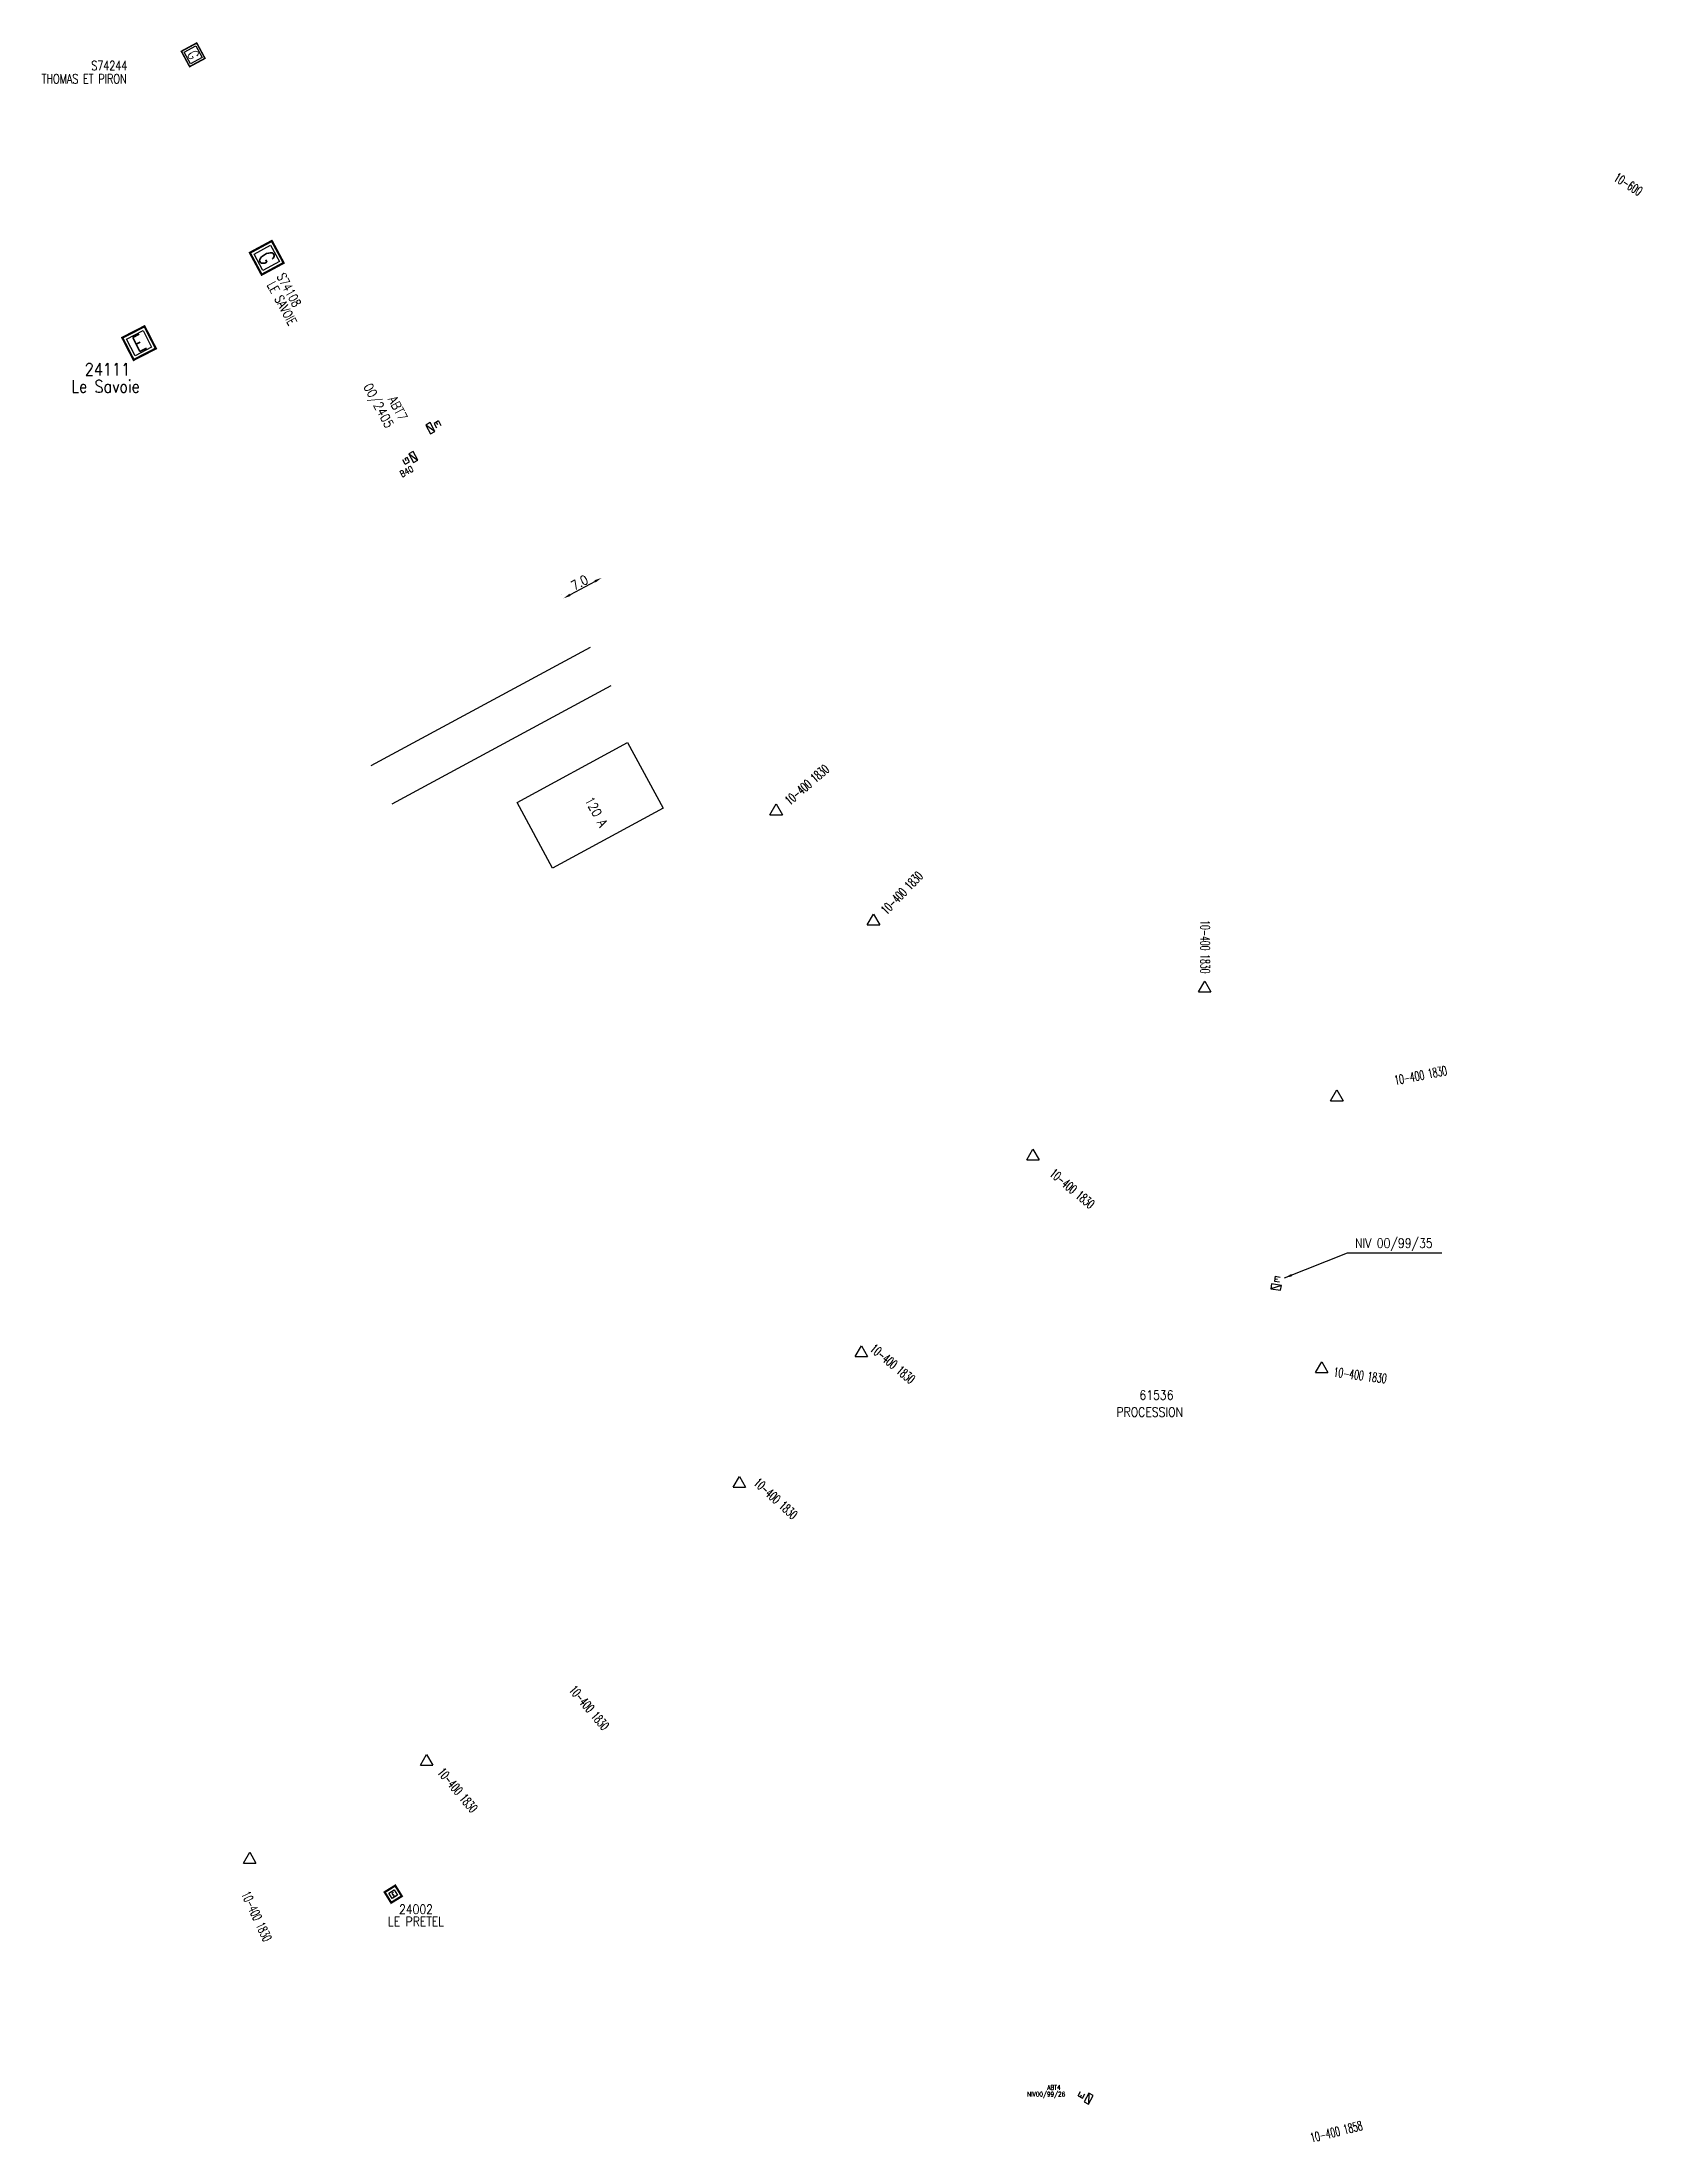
# Model space of a CAD drawing. Header units: millimetres. Extents: x 146003 to 146975, y 141990 to 143000.
# Drawn here: x 146002.9 to 146259.9, y 142028.4 to 142365.8 of the extents above; entities that cross this region are included whole.
import ezdxf
from ezdxf.enums import TextEntityAlignment as Align

# ---------------------------------------------------------------- set-up
doc = ezdxf.new("R2010")
doc.units = ezdxf.units.MM
doc.header["$PDMODE"] = 34
doc.layers.get('0').update_dxf_attribs({"linetype": 'CONTINUOUS'})
doc.layers.get('Defpoints').update_dxf_attribs({"linetype": 'CONTINUOUS'})
for name, color, linetype in [('BR12', 7, 'CONTINUOUS'), ('G_210', 7, 'CONTINUOUS'), ('M_200', 7, 'CONTINUOUS'), ('poteau_div', 7, 'CONTINUOUS'), ('W0008', 7, 'CONTINUOUS'), ('w0100', 7, 'CONTINUOUS'), ('W0430', 7, 'CONTINUOUS'), ('W0432', 7, 'CONTINUOUS'), ('W0991', 7, 'CONTINUOUS'), ('W1471', 7, 'CONTINUOUS')]:
    doc.layers.add(name, color=color, linetype=linetype)
doc.styles.add('G_ROMANS', font='ROMANS.SHX', dxfattribs={"width": 0.75})
doc.styles.add('M_ROMANS', font='ROMANS.shx', dxfattribs={"width": 0.75})
doc.styles.get("Standard").update_dxf_attribs({"font": 'romans.shx', "width": 0.85})
doc.dimstyles.get("Standard").update_dxf_attribs({"dimtxt": 1.5, "dimasz": 1.2, "dimexe": 0.625, "dimexo": 0.625, "dimgap": 0.25, "dimtad": 1, "dimdec": 1, "dimzin": 0, "dimdsep": 46, "dimtxsty": 'Standard', "dimcen": -0.5, "dimadec": 0, "dimazin": 0, "dimtfac": 1, "dimtdec": 1, "dimtmove": 0, "dimatfit": 3, "dimfxl": 0, "dimtolj": 1, "dimtzin": 0, "dimarcsym": 0})

msp = doc.modelspace()

# ---------------------------------------------------------------- texts
at = {"layer": 'M_200', "color": 252, "linetype": 'Continuous', "width": 0.85}
for s, p in [('PROCESSION', (146175.48, 142144.92)), ('61536', (146179.18, 142147.65))]:
    msp.add_text(s, height=1.5, dxfattribs=at).set_placement(p)
at = {"layer": 'poteau_div', "color": 252, "linetype": 'Continuous', "width": 0.6}
for s, rotation, p in [('10-400 1830', 41, (146125.77, 142246.44)), ('10-400 1830', 46, (146141.02, 142229.07)), ('10-400 1830', 270, (146189.73, 142220.4)), ('10-400 1830', 11, (146224.34, 142199.76)), ('10-400 1830', 320, (146168.38, 142181.56)), ('10-400 1830', 320, (146139.54, 142153.42)), ('10-400 1830', 352.5, (146214.63, 142151.56)), ('10-400 1830', 317.5, (146120.76, 142131.77)), ('10-400 1830', 310, (146090.79, 142098.17)), ('10-400 1830', 310, (146069.66, 142084.93)), ('10-400 1830', 295, (146037.38, 142064.66)), ('10-400 1858', 14, (146210.8, 142030.08))]:
    msp.add_text(s, height=1.5, rotation=rotation, dxfattribs=at).set_placement(p, align=Align.MIDDLE_CENTER)
at = {"layer": 'W0430', "color": 252, "linetype": 'Continuous', "width": 0.85}
for s, p in [('NIV00/99/26', (146161.15, 142035.72)), ('ABT4', (146164.36, 142036.82))]:
    msp.add_text(s, height=0.75, dxfattribs=at).set_placement(p)
at = {"layer": 'W0430', "color": 252, "linetype": 'Continuous', "insert": (146057.72, 142303.34), "char_height": 1.5, "attachment_point": 9, "rotation": 298.2061}
msp.add_mtext('ABT7\\P00/2405', dxfattribs=at)
at = {"layer": 'W0430', "color": 252, "insert": (146213.81, 142173.55), "char_height": 1.5, "attachment_point": 1}
msp.add_mtext('\\A1;NIV 00/99/35', dxfattribs=at)
at = {"layer": 'W0432', "color": 252, "linetype": 'Continuous', "width": 0.85}
msp.add_text('B40', height=1, rotation=28.2521, dxfattribs=at).set_placement((146060.71, 142295.8))
at = {"layer": 'W0991', "color": 252, "linetype": 'Continuous', "width": 0.85}
msp.add_text('120 A', height=1.5, rotation=298.3717, dxfattribs=at).set_placement((146091.91, 142242.11), align=Align.MIDDLE)
at = {"layer": 'W1471', "color": 252, "width": 0.6}
msp.add_text('10-600 ', height=1.5, rotation=327.2512, dxfattribs=at).set_placement((146257.95, 142342.74), align=Align.MIDDLE_CENTER)

# ---------------------------------------------------------------- blocks, each defined once
blk = doc.blocks.new('M_200_56')
at = {"color": 0, "linetype": 'Continuous', "const_width": 0.35, "flags": 128}
blk.add_lwpolyline([(2, 2), (2, -2), (-2, -2), (-2, 2)], close=True, dxfattribs=at)
at = {"color": 0, "linetype": 'Continuous'}
blk.add_lwpolyline([(-1.5, 1.5), (1.5, 1.5), (1.5, -1.5), (-1.5, -1.5)], close=True, dxfattribs=at)
at = {"color": 0, "linetype": 'Continuous', "width": 0.85}
blk.add_text('E', height=2.5, dxfattribs=at).set_placement((0, 0), align=Align.MIDDLE_CENTER)
for tag, p in [('NUM', (0, 15.06)), ('NOM', (0, 8.65))]:
    blk.add_attdef(tag, text='', height=4, dxfattribs=at).set_placement(p, align=Align.MIDDLE)
at = {"color": 0, "linetype": 'Continuous', "style": 'M_ROMANS', "width": 0.75, "flags": 3}
for tag, p in [('DEF_LEG', (-0.13, -4.99)), ('DEF_COUP', (-0.13, -7.49)), ('DEF_TYPE', (-0.13, -9.99))]:
    blk.add_attdef(tag, text='', height=1.2, dxfattribs=at).set_placement(p, align=Align.MIDDLE)
blk = doc.blocks.new('G_210_17')
at = {"color": 0, "linetype": 'Continuous', "const_width": 0.35, "flags": 128}
blk.add_lwpolyline([(2, 2), (2, -2), (-2, -2), (-2, 2)], close=True, dxfattribs=at)
at = {"color": 0, "linetype": 'Continuous'}
blk.add_lwpolyline([(-1.5, 1.5), (1.5, 1.5), (1.5, -1.5), (-1.5, -1.5)], close=True, dxfattribs=at)
at = {"color": 0, "linetype": 'Continuous', "style": 'G_ROMANS', "width": 0.75}
blk.add_text('G', height=2.5, dxfattribs=at).set_placement((0, 0), align=Align.MIDDLE_CENTER)
for tag, height, p in [('NUM', 4, (0, 14)), ('NOM', 4, (0, 9)), ('BCL', 3, (0, 5))]:
    blk.add_attdef(tag, text='', height=height, dxfattribs=at).set_placement(p, align=Align.MIDDLE)
at = {"color": 0, "linetype": 'Continuous', "style": 'G_ROMANS', "width": 0.75, "flags": 3}
for tag, p in [('DEF_LEG', (0.14, -5.11)), ('DEF_COUP', (0.14, -7.61)), ('DEF_TYPE', (0.14, -10.11))]:
    blk.add_attdef(tag, text='', height=1.2, dxfattribs=at).set_placement(p, align=Align.MIDDLE)
blk = doc.blocks.new('BR1201')
at = {"color": 0, "linetype": 'Continuous'}
for p, q in [((-1, -0.58), (0, 1.15)), ((0, 1.15), (1, -0.58)), ((-1, -0.58), (1, -0.58))]:
    blk.add_line(p, q, dxfattribs=at)
blk = doc.blocks.new('t430')
at = {"flags": 128}
for points in [[(0.8, 0.8), (-0.8, 0.8)], [(-0.8, 0.8), (-0.8, 0)], [(0.8, 0.8), (-0.8, 0)], [(-0.8, 0), (0.8, 0)], [(-0.4, 2.1), (0.4, 2.1)], [(-0.4, 2.1), (-0.4, 1.3)], [(-0.4, 1.7), (0, 1.7)], [(-0.4, 1.3), (0.4, 1.3)], [(0.8, 0), (0.8, 0.8)]]:
    blk.add_lwpolyline(points, dxfattribs=at)
blk = doc.blocks.new('*U10')
at = {"layer": 'M_200', "color": 0, "linetype": 'Continuous', "const_width": 0.35, "flags": 128}
blk.add_lwpolyline([(2, 2), (2, 0), (0, 0), (0, 2)], close=True, dxfattribs=at)
at = {"layer": 'M_200', "color": 0, "linetype": 'Continuous'}
blk.add_lwpolyline([(0.5, 1.5), (1.5, 1.5), (1.5, 0.5), (0.5, 0.5)], close=True, dxfattribs=at)
at = {"layer": 'M_200', "insert": (1.01, 0.96), "char_height": 0.607, "width": 0.4854, "attachment_point": 5}
blk.add_mtext('E', dxfattribs=at)
at = {"layer": 'M_200', "color": 0, "linetype": 'Continuous', "width": 0.85}
for tag, p in [('NUM', (2, 17.06)), ('NOM', (2, 10.65))]:
    blk.add_attdef(tag, text='', height=4, dxfattribs=at).set_placement(p, align=Align.MIDDLE)
at = {"layer": 'M_200', "color": 0, "linetype": 'Continuous', "style": 'M_ROMANS', "width": 0.75, "flags": 3}
for tag, p in [('DEF_LEG', (1.87, -2.99)), ('DEF_COUP', (1.87, -5.49)), ('DEF_TYPE', (1.87, -7.99))]:
    blk.add_attdef(tag, text='', height=1.2, dxfattribs=at).set_placement(p, align=Align.MIDDLE)
blk = doc.blocks.new('*D13')
at = {"layer": 'Defpoints', "color": 0, "linetype": 'Continuous', "transparency": 16777216}
for p in [(146092.79, 142279.68), (146086.67, 142276.38), (146086.67, 142276.38)]:
    blk.add_point(p, dxfattribs=at)
at = {"layer": 'W0008', "color": 0, "linetype": 'Continuous', "lineweight": -2, "transparency": 16777216}
for p, q in [((146091.73, 142279.11), (146087.73, 142276.95)), ((146086.38, 142276.93), (146086.38, 142276.93))]:
    blk.add_line(p, q, dxfattribs=at)
at = {"layer": 'W0008', "color": 0, "linetype": 'Continuous', "transparency": 16777216}
for points in [[(146091.63, 142279.29), (146091.82, 142278.93), (146092.79, 142279.68)], [(146087.63, 142277.13), (146087.82, 142276.77), (146086.67, 142276.38)]]:
    blk.add_solid(points, dxfattribs=at)
at = {"layer": 'W0008', "color": 0, "linetype": 'Continuous', "transparency": 16777216, "insert": (146089.25, 142278.91), "char_height": 1.5, "attachment_point": 5, "rotation": 28.3717}
blk.add_mtext('\\A1;7.0', dxfattribs=at)
blk = doc.blocks.new('T432')
at = {"flags": 128}
for points in [[(0.8, 0.8), (-0.8, 0.8)], [(-0.8, 0.8), (-0.8, 0)], [(0.8, 0.8), (-0.8, 0)], [(-0.8, 0), (0.8, 0)], [(-0.4, 2.1), (-0.4, 1.3)], [(-0.4, 1.3), (0.4, 1.3)], [(-0.39, 2.1), (0.41, 2.1)], [(0, 1.7), (0.4, 1.7)], [(0.4, 1.3), (0.4, 1.7)], [(0.8, 0), (0.8, 0.8)]]:
    blk.add_lwpolyline(points, dxfattribs=at)

# ---------------------------------------------------------------- dimensions: what is measured, and where the dimension line sits
at = {"layer": 'W0008', "color": 252, "linetype": 'Continuous'}
dim = msp.add_linear_dim(base=(146086.67, 142276.38), p1=(146092.79, 142279.68), p2=(146086.67, 142276.38), angle=28.3717, text='7.0', dimstyle='Standard', dxfattribs=at)
dim.commit()
dim.dimension.update_dxf_attribs({"geometry": '*D13', "text_midpoint": (146089.73, 142278.03), "dimtype": 160})

# ---------------------------------------------------------------- linework, layer by layer
at = {"layer": 'W0008', "color": 252, "flags": 128}
for points in [[(146090.93, 142268.5), (146055.74, 142249.47)], [(146094.26, 142262.34), (146059.07, 142243.31)]]:
    msp.add_lwpolyline(points, dxfattribs=at)
at = {"layer": 'w0100', "color": 252, "flags": 128}
msp.add_lwpolyline([(146096.96, 142253.2), (146102.66, 142242.65), (146084.91, 142233.06), (146079.21, 142243.61), (146096.96, 142253.2)], dxfattribs=at)

# ---------------------------------------------------------------- block references
at = {"layer": 'BR12'}
for p in [(146120.83, 142242.2), (146136.46, 142224.51), (146189.67, 142213.76), (146210.88, 142196.27), (146162.07, 142186.74), (146134.52, 142155.18), (146208.46, 142152.6), (146114.92, 142134.16), (146064.68, 142089.52), (146036.26, 142073.8)]:
    msp.add_blockref('BR1201', p, dxfattribs=at)
at = {"layer": 'G_210', "linetype": 'Continuous'}
ref = msp.add_blockref('G_210_17', (146027.18, 142363.69), dxfattribs=dict(at, xscale=0.7000000000000002, yscale=0.7000000000000002, zscale=0.7000000000000002, rotation=298.3075168068065))
ref.add_attrib('NUM', 'S74244', dxfattribs={"layer": '0', "color": 0, "linetype": 'Continuous', "height": 1.5, "style": 'G_ROMANS', "width": 0.75}).set_placement((146013.72, 142361.96), align=Align.MIDDLE)
ref.add_attrib('NOM', 'THOMAS ET PIRON', dxfattribs={"layer": '0', "color": 0, "linetype": 'Continuous', "height": 1.5, "style": 'G_ROMANS', "width": 0.75}).set_placement((146009.67, 142359.83), align=Align.MIDDLE)
at = {"layer": 'G_210', "color": 0}
ref = msp.add_blockref('G_210_17', (146039, 142331.08), dxfattribs=dict(at, rotation=298.2520792676921))
ref.add_attrib('NUM', 'S74108', dxfattribs={"layer": '0', "color": 0, "linetype": 'Continuous', "height": 1.5, "rotation": 298.2521, "style": 'G_ROMANS', "width": 0.75}).set_placement((146042.58, 142325.92), align=Align.MIDDLE)
ref.add_attrib('NOM', 'LE SAVOIE', dxfattribs={"layer": '0', "color": 0, "linetype": 'Continuous', "height": 1.5, "rotation": 298.2521, "style": 'G_ROMANS', "width": 0.75}).set_placement((146041.45, 142323.76), align=Align.MIDDLE)
at = {"layer": 'M_200', "color": 0}
ref = msp.add_blockref('M_200_56', (146018.49, 142317.38), dxfattribs=dict(at, rotation=27.14193344909754))
ref.add_attrib('NUM', '24111', dxfattribs={"layer": '0', "color": 0, "linetype": 'Continuous', "height": 2, "width": 0.85}).set_placement((146013.41, 142313.17), align=Align.MIDDLE)
ref.add_attrib('NOM', 'Le Savoie', dxfattribs={"layer": '0', "color": 0, "linetype": 'Continuous', "height": 2, "width": 0.85}).set_placement((146013.1, 142310.47), align=Align.MIDDLE)
at = {"layer": 'M_200'}
ref = msp.add_blockref('*U10', (146058.99, 142066.85), dxfattribs=dict(at, rotation=31.75333369649595))
ref.add_attrib('NUM', '24002', dxfattribs={"color": 0, "linetype": 'Continuous', "height": 1.5, "width": 0.85}).set_placement((146062.97, 142065.8), align=Align.MIDDLE)
ref.add_attrib('NOM', 'LE PRETEL', dxfattribs={"color": 0, "linetype": 'Continuous', "height": 1.5, "width": 0.85}).set_placement((146062.96, 142063.84), align=Align.MIDDLE)
at = {"layer": 'W0430'}
for p, rotation in [((146064.93, 142303.52), 298.4051749636425), ((146201.07, 142165.35), 351.2595104670324), ((146171.38, 142035.19), 61.99748281831295)]:
    msp.add_blockref('t430', p, dxfattribs=dict(at, rotation=rotation))
at = {"layer": 'W0432', "rotation": 118.2520792672376}
msp.add_blockref('T432', (146062.9, 142299.29), dxfattribs=at)

msp.set_redraw_order([(e.dxf.handle, doc.entitydb.next_handle()) for e in msp.query("TEXT MTEXT ATTDEF DIMENSION ARC_DIMENSION")])  # texts and dimensions are drawn at this point

# ---------------------------------------------------------------- leaders
at = {"layer": 'W0430', "color": 252, "annotation_type": 0, "has_hookline": 1, "hookline_direction": 0, "text_width": 13.72}
msp.add_leader([(146202.5, 142167.22), (146212.6, 142171.24), (146213.8, 142171.24)], dimstyle='Standard', override={"dimgap": 0.25, "dimtad": 1}, dxfattribs=at)

doc.saveas('drawing.dxf')
